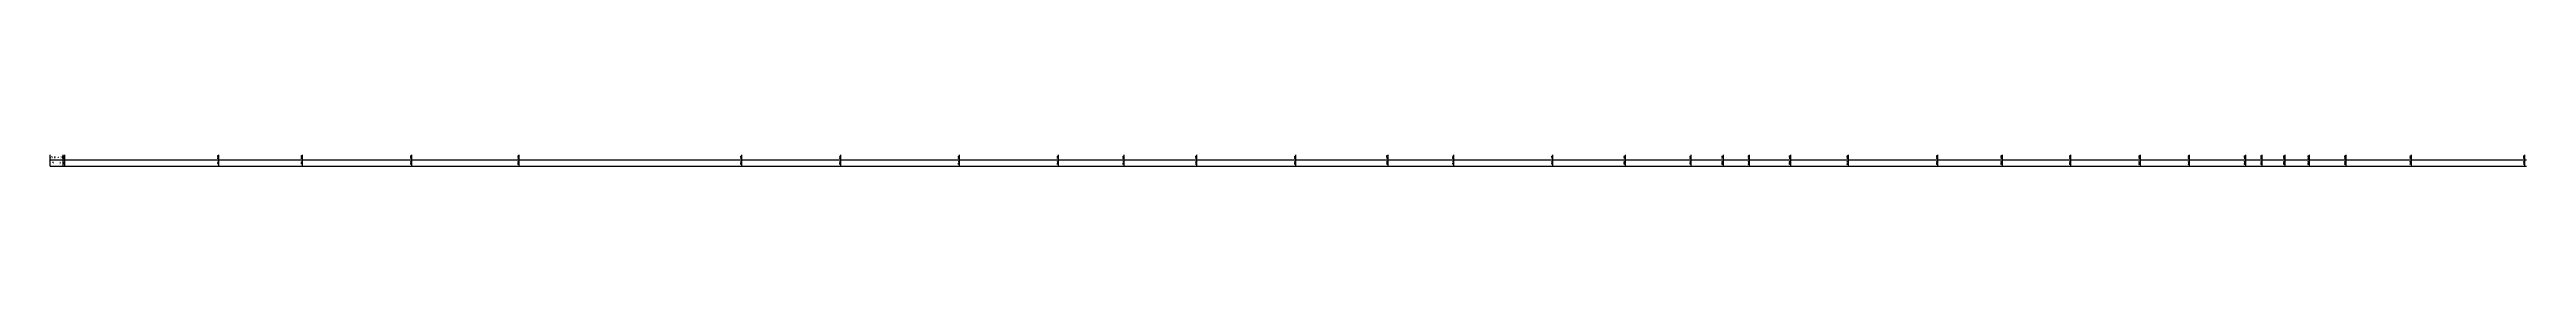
# Model space of a CAD drawing. Extents: x 391414 to 399140, y 3188456 to 3193760.
# Drawn here: x 391445 to 398959, y 3191315 to 3191350 of the extents above; entities that cross this region are included whole.
import ezdxf
from ezdxf.enums import TextEntityAlignment as Align

# ---------------------------------------------------------------- set-up
doc = ezdxf.new("R2010")
doc.units = 0
doc.layers.add('zdm1', color=2, linetype='CONTINUOUS')
doc.layers.add('ZDMT5', color=3, linetype='CONTINUOUS')
doc.styles.add('HZ', font='rs.shx', dxfattribs={"width": 0.8, "bigfont": 'hztxt.shx'})

msp = doc.modelspace()

# ---------------------------------------------------------------- linework, layer by layer
at = {"layer": 'zdm1', "linetype": 'Continuous'}
for p, q in [((391446, 3191314.7), (391446, 3191349.7)), ((391446, 3191334.7), (398959.1, 3191334.7)), ((391446, 3191314.7), (398959.1, 3191314.7)), ((391486, 3191314.7), (391486, 3191349.7))]:
    msp.add_line(p, q, dxfattribs=at)
at = {"layer": 'ZDMT5', "linetype": 'Continuous'}
for p, q in [((391491, 3191314.7), (391491, 3191349.7)), ((391958.1, 3191314.7), (391958.1, 3191349.7)), ((392212, 3191314.7), (392212, 3191349.7)), ((392544.2, 3191314.7), (392544.2, 3191349.7)), ((392869.7, 3191314.7), (392869.7, 3191349.7)), ((393545, 3191314.7), (393545, 3191349.7)), ((393845.2, 3191314.7), (393845.2, 3191349.7)), ((394205.3, 3191314.7), (394205.3, 3191349.7)), ((394505.5, 3191314.7), (394505.5, 3191349.7)), ((394705.3, 3191314.7), (394705.3, 3191349.7)), ((394925.4, 3191314.7), (394925.4, 3191349.7)), ((395225.6, 3191314.7), (395225.6, 3191349.7)), ((395505.5, 3191314.7), (395505.5, 3191349.7)), ((395705.3, 3191314.7), (395705.3, 3191349.7)), ((396005.5, 3191314.7), (396005.5, 3191349.7)), ((396225.6, 3191314.7), (396225.6, 3191349.7)), ((396425.4, 3191314.7), (396425.4, 3191349.7)), ((396522.8, 3191314.7), (396522.8, 3191349.7)), ((396602.3, 3191314.7), (396602.3, 3191349.7)), ((396726.9, 3191314.7), (396726.9, 3191349.7)), ((396902.1, 3191314.7), (396902.1, 3191349.7)), ((397173.4, 3191314.7), (397173.4, 3191349.7)), ((397369.1, 3191314.7), (397369.1, 3191349.7)), ((397576.8, 3191314.7), (397576.8, 3191349.7)), ((397787.9, 3191314.7), (397787.9, 3191349.7)), ((397936.8, 3191314.7), (397936.8, 3191349.7)), ((398107.4, 3191314.7), (398107.4, 3191349.7)), ((398157.4, 3191314.7), (398157.4, 3191349.7)), ((398226.9, 3191314.7), (398226.9, 3191349.7)), ((398300.5, 3191314.7), (398300.5, 3191349.7)), ((398412, 3191314.7), (398412, 3191349.7)), ((398610, 3191314.7), (398610, 3191349.7)), ((398954.1, 3191314.7), (398954.1, 3191349.7))]:
    msp.add_line(p, q, dxfattribs=at)

# ---------------------------------------------------------------- texts
at = {"layer": 'zdm1', "linetype": 'Continuous', "style": 'HZ', "width": 0.8}
for s, p in [('鍦 闈 楂 绋', (391466, 3191342.2)), ('璺    绂', (391466, 3191324.7))]:
    msp.add_text(s, height=6, dxfattribs=at).set_placement(p, align=Align.MIDDLE)
at = {"layer": 'ZDMT5', "linetype": 'Continuous', "style": 'HZ', "width": 0.8}
for s, p in [('25.20', (391490.5, 3191342.2)), ('0.0', (391490.5, 3191324.7)), ('24.50', (391957.6, 3191342.2)), ('46.7', (391957.6, 3191324.7)), ('20.00', (392211.5, 3191342.2)), ('72.1', (392211.5, 3191324.7)), ('17.20', (392543.7, 3191342.2)), ('105.3', (392543.7, 3191324.7)), ('14.60', (392869.2, 3191342.2)), ('137.9', (392869.2, 3191324.7)), ('7.80', (393544.5, 3191342.2)), ('205.4', (393544.5, 3191324.7)), ('6.74', (393844.7, 3191342.2)), ('235.4', (393844.7, 3191324.7)), ('5.01', (394204.8, 3191342.2)), ('271.4', (394204.8, 3191324.7)), ('3.69', (394505, 3191342.2)), ('301.5', (394505, 3191324.7)), ('2.85', (394704.8, 3191342.2)), ('321.4', (394704.8, 3191324.7)), ('2.29', (394924.9, 3191342.2)), ('343.4', (394924.9, 3191324.7)), ('0.95', (395225.1, 3191342.2)), ('373.5', (395225.1, 3191324.7)), ('-1.73', (395505, 3191342.2)), ('401.5', (395505, 3191324.7)), ('0.54', (395704.8, 3191342.2)), ('421.4', (395704.8, 3191324.7)), ('1.00', (396005, 3191342.2)), ('451.5', (396005, 3191324.7)), ('2.26', (396225.1, 3191342.2)), ('473.5', (396225.1, 3191324.7)), ('2.02', (396424.9, 3191342.2)), ('493.4', (396424.9, 3191324.7)), ('7.83', (396522.3, 3191342.2)), ('503.2', (396522.3, 3191324.7)), ('13.30', (396601.8, 3191342.2)), ('511.1', (396601.8, 3191324.7)), ('14.26', (396726.4, 3191342.2)), ('523.6', (396726.4, 3191324.7)), ('16.20', (396901.6, 3191342.2)), ('541.1', (396901.6, 3191324.7)), ('16.60', (397172.9, 3191342.2)), ('568.2', (397172.9, 3191324.7)), ('16.80', (397368.6, 3191342.2)), ('587.8', (397368.6, 3191324.7)), ('16.25', (397576.3, 3191342.2)), ('608.6', (397576.3, 3191324.7)), ('17.90', (397787.4, 3191342.2)), ('629.7', (397787.4, 3191324.7)), ('18.35', (397936.3, 3191342.2)), ('644.6', (397936.3, 3191324.7)), ('19.22', (398106.9, 3191342.2)), ('661.6', (398106.9, 3191324.7)), ('23.50', (398156.9, 3191342.2)), ('666.6', (398156.9, 3191324.7)), ('23.90', (398226.4, 3191342.2)), ('673.6', (398226.4, 3191324.7)), ('21.23', (398300, 3191342.2)), ('681.0', (398300, 3191324.7)), ('20.25', (398411.5, 3191342.2)), ('692.1', (398411.5, 3191324.7)), ('18.11', (398609.5, 3191342.2)), ('711.9', (398609.5, 3191324.7)), ('18.09', (398953.6, 3191342.2)), ('746.3', (398953.6, 3191324.7))]:
    msp.add_text(s, height=3, rotation=90, dxfattribs=at).set_placement(p, align=Align.BOTTOM_CENTER)

doc.saveas('drawing.dxf')
